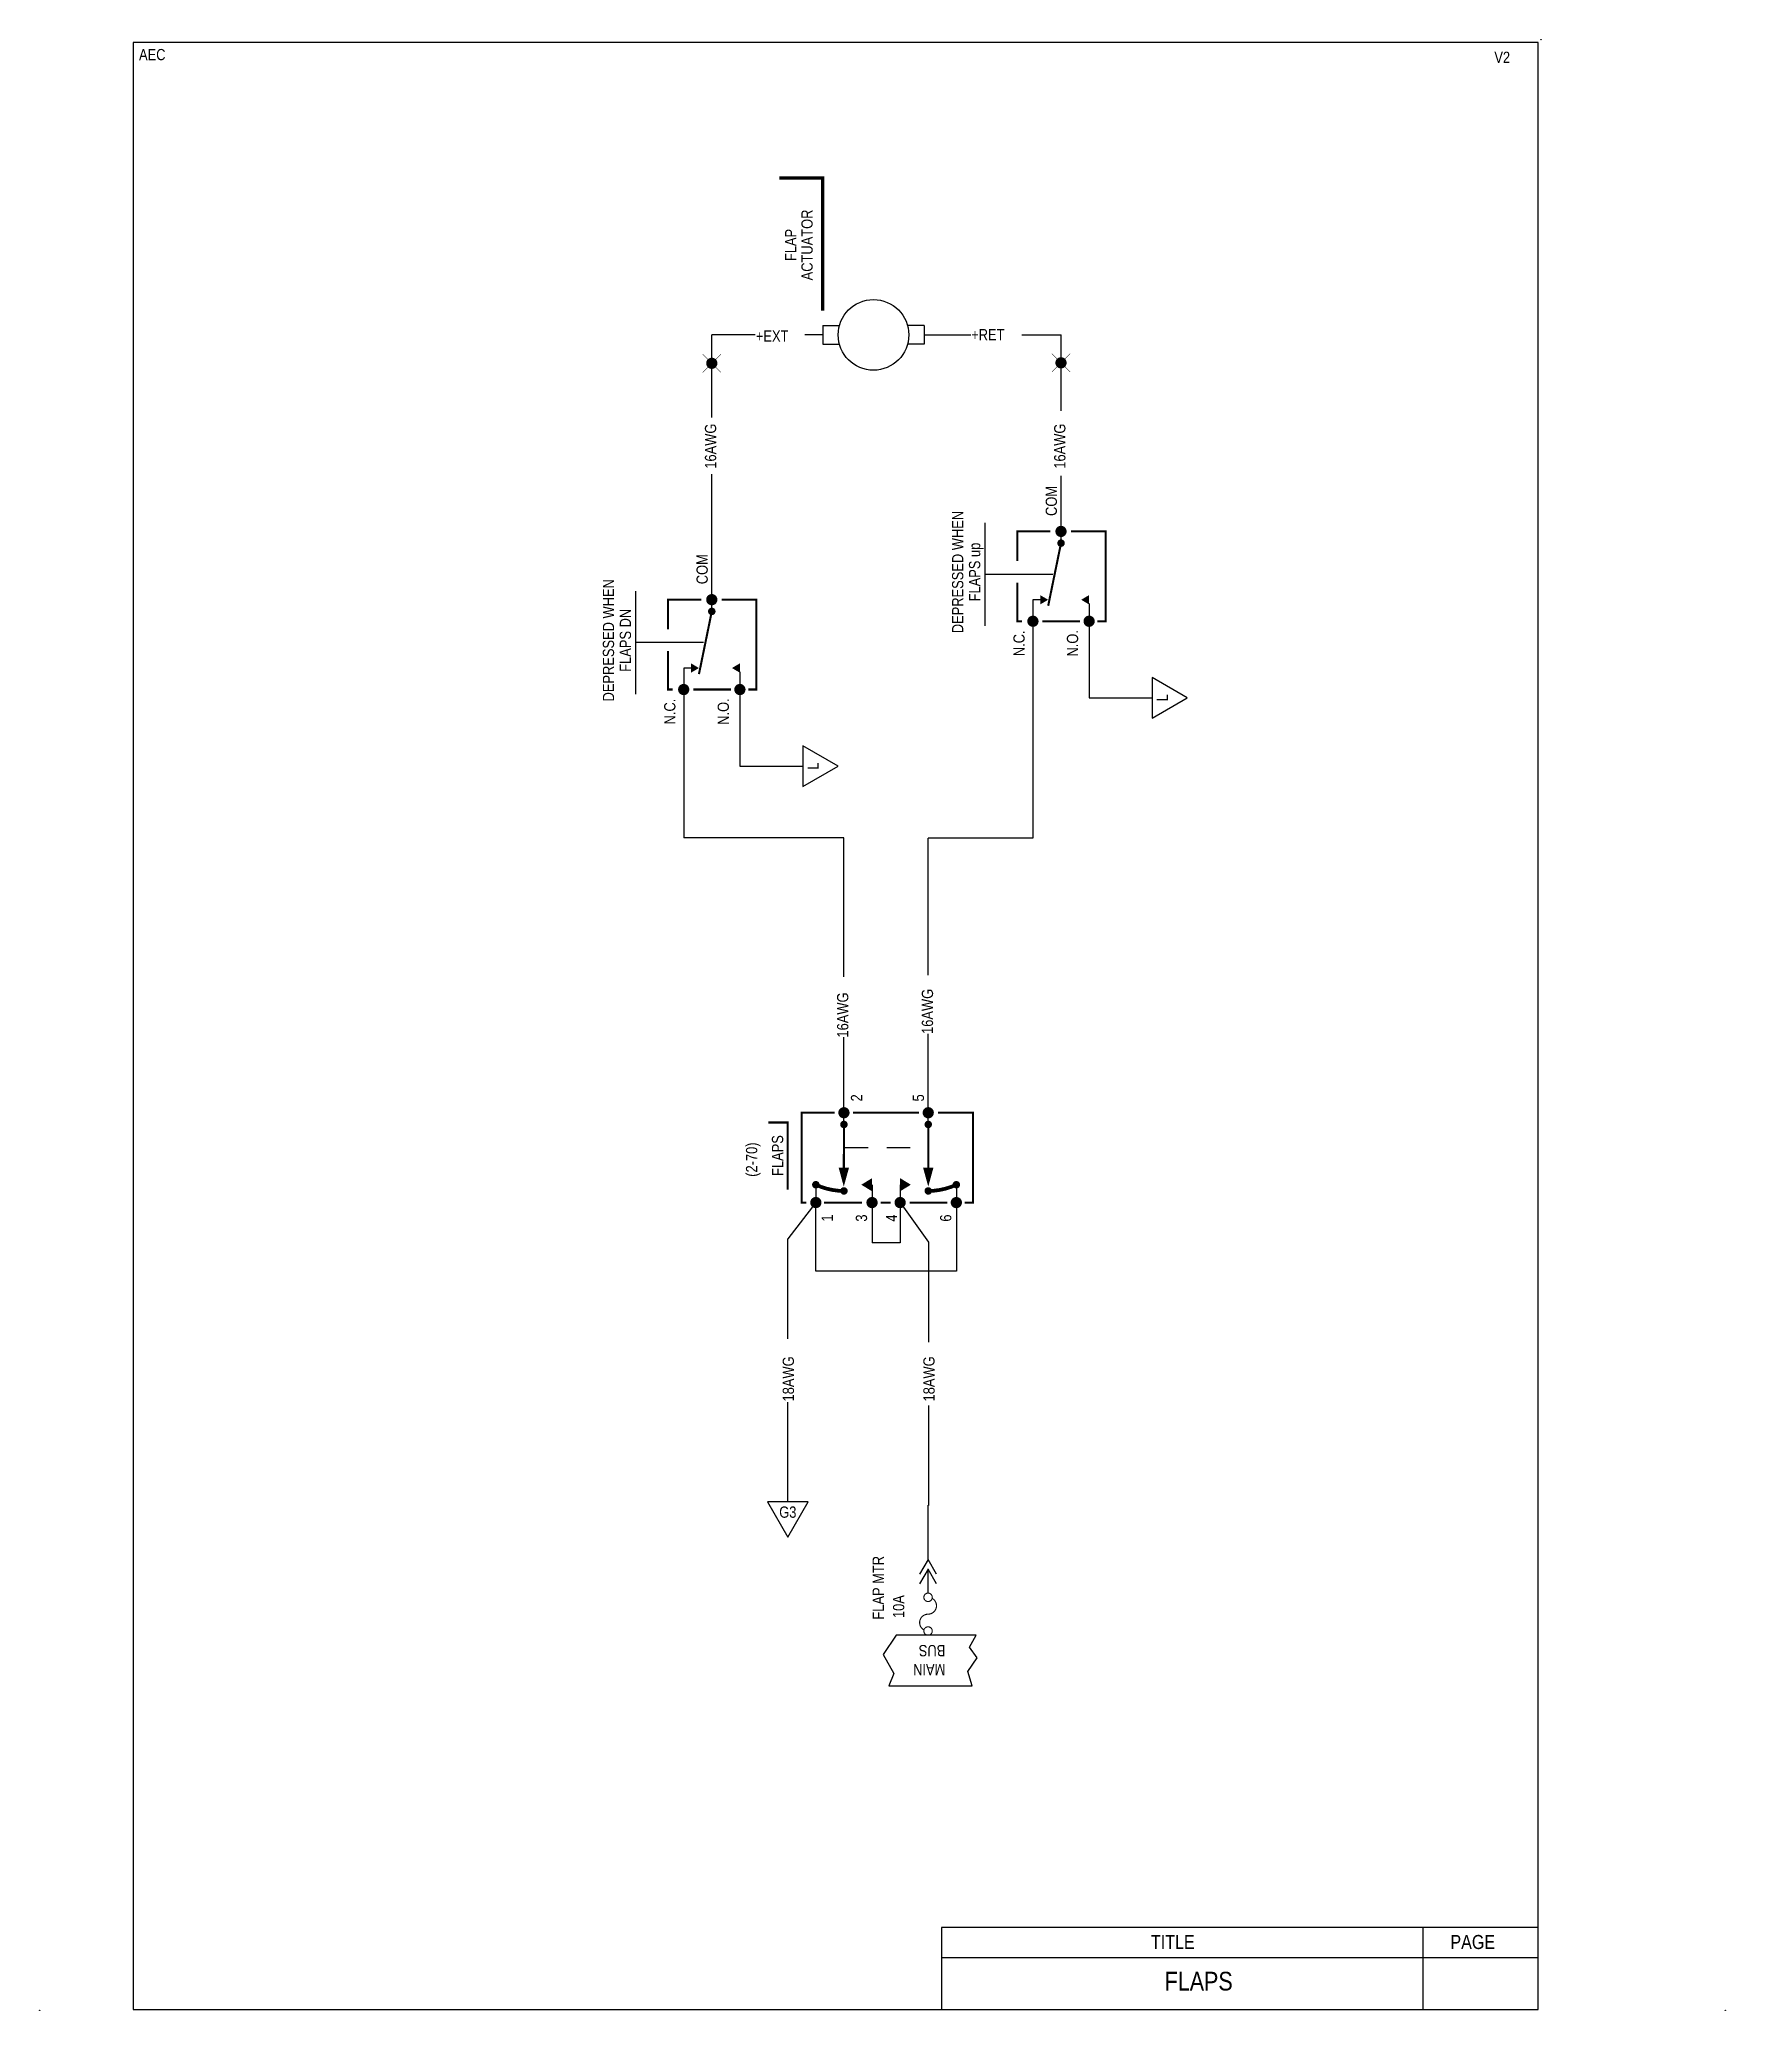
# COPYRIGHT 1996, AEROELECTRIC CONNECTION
# Model space of a CAD drawing. Extents: x -9.8 to 25.2, y 29.5 to 52.
# Drawn here: x -9.77 to -0.77, y 41.46 to 51.98 of the extents above; entities that cross this region are included whole.
import ezdxf
from ezdxf.enums import TextEntityAlignment as Align

# ---------------------------------------------------------------- set-up
doc = ezdxf.new("R2010")
doc.units = 0
doc.header["$LTSCALE"] = 0.5
doc.header["$MEASUREMENT"] = 0
doc.linetypes.add('HIDDEN', pattern=[0.375, 0.25, -0.125])
doc.layers.get('0').update_dxf_attribs({"linetype": 'CONTINUOUS'})
doc.styles.get("Standard").update_dxf_attribs({"font": 'technic_.ttf'})

msp = doc.modelspace()

# ---------------------------------------------------------------- texts
at = {"color": 7}
msp.add_text('AEC', height=0.06, dxfattribs=at).set_placement((-9.23635945969632, 51.87131565189594))
for s, p in [('V2', (-2.000693386023511, 51.85661941745559)), ('+EXT', (-5.943048270708634, 50.3688333634737)), ('+RET', (-4.793598048720054, 50.37625255737582))]:
    msp.add_text(s, height=0.06).set_placement(p)
for s, height, p in [('ACTUATOR', 0.05999999999994, (-5.640091680317109, 50.88521105480078)), ('FLAP', 0.05999999999994, (-5.727238027258434, 50.88521105480078)), ('COM', 0.06, (-4.335853211071819, 49.51885699409662)), ('DEPRESSED WHEN', 0.05999999999994, (-4.835871858059403, 49.13934157453254)), ('FLAPS up', 0.05999999999994, (-4.745516236270459, 49.13934157453254)), ('COM', 0.06, (-6.200247899078331, 49.15452975061665)), ('DEPRESSED WHEN', 0.05999999999994, (-6.700266546065915, 48.77501433105256)), ('FLAPS DN', 0.05999999999994, (-6.609910924276978, 48.77501433105256)), ('N.C.', 0.06, (-4.508399249996086, 48.7588670995566)), ('N.O.', 0.06, (-4.22272399212827, 48.7588670995566)), ('N.C.', 0.06, (-6.372793938002598, 48.39453985607663)), ('N.O.', 0.06, (-6.087118680134783, 48.39453985607663)), ('L', 0.06, (-3.743190065462724, 48.46821003407624)), ('L', 0.06, (-5.607584753469237, 48.10388279059627)), ('2', 0.06, (-5.375599654387462, 46.33244118521893)), ('5', 0.06, (-5.045601221616683, 46.33244118521893)), ('1', 0.06, (-5.532074025634015, 45.69094707616291)), ('3', 0.06, (-5.349710005547348, 45.69094707616291)), ('4', 0.06, (-5.188954861217963, 45.69094707616291)), ('6', 0.06, (-4.899710005547345, 45.69094707616291))]:
    msp.add_text(s, height=height, rotation=90).set_placement(p, align=Align.CENTER)
for p in [(-6.15515387228638, 49.69094814165005), (-4.290759184279868, 49.69094814165005)]:
    msp.add_text('16AWG', height=0.06, rotation=90, dxfattribs=at).set_placement(p)
for s, height, p in [('16AWG', 0.05999961599994003, (-5.449675820779352, 46.65454553026387)), ('16AWG', 0.05999961599994003, (-4.997366203943732, 46.67381912829136)), ('18AWG', 0.05999961599994003, (-5.739917385152641, 44.7120503661303)), ('18AWG', 0.05999961599994003, (-4.989079510936375, 44.7120503661303)), ('FLAP MTR', 0.06, (-5.26002802018373, 43.54750375135477)), ('10A', 0.06, (-5.151067173177627, 43.55589253712924))]:
    msp.add_text(s, height=height, rotation=90).set_placement(p)
for s, p in [('(2-70)', (-5.936041010745616, 46.00291332423186)), ('FLAPS', (-5.797484456511588, 46.02471636120431))]:
    msp.add_text(s, height=0.05999999999994002, rotation=90, dxfattribs=at).set_placement(p, align=Align.CENTER)
for s, height, p in [('G3', 0.06, (-5.772689947947723, 44.09141868522494)), ('TITLE', 0.07499951999992503, (-3.717410076947826, 41.78918346265269)), ('PAGE', 0.07499951999992503, (-2.115900289248583, 41.78918346265269)), ('PAGE', 0.07499951999992503, (-2.115900289248583, 41.78918346265269)), ('PAGE', 0.07499951999992503, (-2.115900289248583, 41.78918346265269)), ('PAGE', 0.07499951999992503, (-2.115900289248583, 41.78918346265269)), ('FLAPS', 0.1, (-3.579073197995347, 41.56776278422755))]:
    msp.add_text(s, height=height).set_placement(p, align=Align.CENTER)

# ---------------------------------------------------------------- blocks, each defined once
blk = doc.blocks.new('SPADETERM')
at = {"color": 7}
for p, q in [((0, 0), (-0.09778629398190475, 0.0564569431535098)), ((-0.09778629398190475, -0.0564569431535098), (0, 0)), ((0.06509466086077254, 0), (-0.03269163312113221, 0.0564569431535098)), ((-0.03269163312113221, -0.0564569431535098), (0.06509466086077254, 0))]:
    blk.add_line(p, q, dxfattribs=at)
blk = doc.blocks.new('MAINBUS')
for s, p in [('BUS', (-0.0790496792124582, 0.1157485406604657)), ('MAIN', (0.0220554109667308, 0.1157485406604657))]:
    blk.add_text(s, height=0.06, rotation=270).set_placement(p)
blk = doc.blocks.new('FUSE')
at = {"const_width": 0.01}
blk.add_lwpolyline([(0.1404259733037172, -0.03625724772812688, -729.2147678623838), (0.1406250000000036, -0.03630921887069505, -0.7745966692415445), (0, 0, 0.7745966692414826), (-0.1406250000000036, 0.03630921887069505, 55.55771820439573), (-0.1380376597728556, 0.03554085559310494, 55.55771820439573)], format="xyb", dxfattribs=at)
blk = doc.blocks.new('SPLICE')
at = {"const_width": 0.002}
for points in [[(0.0485283297775041, 0.0485283297775041), (-0.04852832977750587, -0.04852832977750765)], [(0.04852832977750587, -0.04852832977750676), (-0.04852832977750587, 0.0485283297775041)]]:
    blk.add_lwpolyline(points, dxfattribs=at)
at = {"const_width": 0.03}
blk.add_lwpolyline([(-0.01500000000000057, 0, 1), (0.01500000000000057, 0, 1)], format="xyb", close=True, dxfattribs=at)

# ---------------------------------------------------------------- linework, layer by layer
for p, q in [((-6.178550750154159, 49.96444178422819), (-6.178550750154159, 50.40523451677991)), ((-5.58541300771244, 50.45523451677992), (-5.58541300771244, 50.35523451677991)), ((-5.58541300771244, 50.45523451677992), (-5.497162912165273, 50.45523451677992)), ((-5.045370708210115, 50.45523451677992), (-5.133620803757282, 50.45523451677992)), ((-5.045370708210115, 50.45523451677992), (-5.045370708210115, 50.35523451677991)), ((-4.314156062147646, 49.99953383481482), (-4.314156062147646, 50.40523451677991)), ((-5.58541300771244, 50.35523451677991), (-5.497162912165273, 50.35523451677991)), ((-5.045370708210115, 50.35523451677991), (-5.133620803757282, 50.35523451677991)), ((-6.178550750154159, 49.41606188134973), (-6.178550750154159, 49.66185307329068)), ((-4.314156062147646, 49.35614470689289), (-4.314156062147646, 49.65351831596289)), ((-4.719404357117917, 48.85254625772176), (-4.719404357117917, 49.40160825273155)), ((-4.314156062147646, 49.29360448064197), (-4.314156062147646, 49.37114470689289)), ((-6.583799045124429, 48.48821901424178), (-6.583799045124429, 49.03728100925157)), ((-4.358625334035125, 49.12707725522665), (-4.719404357117917, 49.12707725522665)), ((-6.178550750154159, 48.92927723716199), (-6.178550750154159, 49.00681746341292)), ((-4.464117086595387, 48.99131696823552), (-4.464117086595387, 48.87657331575807)), ((-4.425206187316704, 48.99131696823552), (-4.464117086595387, 48.99131696823552)), ((-4.16411708659539, 48.97184485922399), (-4.16411708659539, 48.87657331575807)), ((-6.223020022041638, 48.76275001174668), (-6.583799045124429, 48.76275001174668)), ((-6.289600875323217, 48.62698972475555), (-6.3285117746019, 48.62698972475555)), ((-6.3285117746019, 48.62698972475555), (-6.3285117746019, 48.5122460722781)), ((-6.028511774601903, 48.60751761574402), (-6.028511774601903, 48.5122460722781)), ((-5.023044247348899, 46.98780211319342), (-5.023044247348899, 47.71939736035466)), ((-5.023044247348892, 46.25320547743104), (-5.023044247348892, 46.67509875684931)), ((-5.473044247348895, 46.19066525118011), (-5.473044247348895, 46.26820547743104)), ((-5.023044247348899, 46.19066525118011), (-5.023044247348899, 46.26820547743104)), ((-5.623005271796636, 45.86890562976213), (-5.623005271796636, 45.77363408629621)), ((-5.323005271796639, 45.86890562976213), (-5.323005271796639, 45.77363408629621)), ((-5.17300527179664, 45.86890562976213), (-5.17300527179664, 45.77363408629621)), ((-4.873005271796636, 45.86890562976213), (-4.873005271796636, 45.77363408629621)), ((-5.023952761028148, 43.69110549989936), (-5.023952761028148, 43.81785812787545))]:
    msp.add_line(p, q)
at = {"color": 7}
for p, q in [((-5.947272880113374, 50.40523451677991), (-6.178550750154159, 50.40523451677991)), ((-5.58541300771244, 50.40523451677991), (-5.68147839873464, 50.40523451677991)), ((-5.045370708210115, 50.40523451677991), (-4.795304289933839, 50.40523451677991)), ((-4.522639971396934, 50.40523451677991), (-4.314156062147646, 50.40523451677991)), ((-6.178550750154159, 48.99181746341291), (-6.178550750154159, 49.66185307329068)), ((-4.464117086595387, 48.87657331575807), (-4.464117086595387, 47.71939736035466)), ((-4.16411708659539, 48.87657331575807), (-4.16411708659539, 48.46789471022733)), ((-6.3285117746019, 48.5122460722781), (-6.3285117746019, 47.71981696118768)), ((-6.028511774601903, 48.5122460722781), (-6.028511774601903, 48.10356746674736)), ((-4.16411708659539, 48.46789471022733), (-3.827304677821459, 48.46789471022733)), ((-6.028511774601903, 48.10356746674736), (-5.691699365827972, 48.10356746674736)), ((-5.473044247348895, 47.71981696118768), (-6.3285117746019, 47.71981696118768)), ((-5.473044247348895, 46.97878182979331), (-5.473044247348895, 47.71981696118768)), ((-4.464117086595387, 47.71939736035466), (-5.023044247348899, 47.71939736035466)), ((-5.473044247348895, 46.25320547743104), (-5.473044247348895, 46.65705819004909)), ((-5.623005271796636, 45.77363408629621), (-5.773005271796634, 45.5795194760358)), ((-5.323005271796639, 45.77363408629621), (-5.323005271796639, 45.55816806496373)), ((-5.172271615199733, 45.77363408629621), (-5.022271615199728, 45.56197270719344)), ((-4.873005271796636, 45.77363408629621), (-4.873005271796643, 45.40816806496373)), ((-5.623005271796636, 45.40816806496373), (-5.623005271796636, 45.75250583708652)), ((-5.17300527179664, 45.75756832463488), (-5.173005271796647, 45.55816806496373)), ((-5.773005271796634, 45.04720127422831), (-5.773005271796634, 45.5795194760358)), ((-5.022271615199728, 45.56197270719344), (-5.022271615199742, 45.0284844392575)), ((-5.173005271796647, 45.55816806496373), (-5.323005271796639, 45.55816806496373)), ((-4.873005271796643, 45.40816806496373), (-5.623005271796636, 45.40816806496373)), ((-5.773005271796634, 44.17553329758368), (-5.773005271796634, 44.70785149939117)), ((-5.022271615199728, 44.69030473054881), (-5.022271615199742, 44.15681646261287)), ((-5.023952761028148, 43.86846504500912), (-5.023952761028148, 44.15800494301134)), ((-4.952092764654765, 41.90480852990959), (-4.952092764654779, 41.4666735125957)), ((-1.767203581828923, 41.90480852990958), (-4.952092764654765, 41.90480852990959)), ((-2.382072234247957, 41.90480852990959), (-2.382072234247957, 41.4666735125957)), ((-2.382072234247957, 41.90480852990958), (-2.382072234247957, 41.4666735125957)), ((-1.767203581828923, 41.74243336573114), (-4.952092764654772, 41.74243336573114)), ((-1.767203581828923, 41.74243336573115), (-4.191887221724159, 41.74243336573115))]:
    msp.add_line(p, q, dxfattribs=at)
at = {"color": 7, "linetype": 'HIDDEN'}
msp.add_line((-5.469583875067222, 46.06796063561685), (-5.019583875067227, 46.06796063561685), dxfattribs=at)
at = {"color": 3}
msp.add_lwpolyline([(-1.767203581828937, 41.4666735125957), (-1.76720358182893, 51.9666735125957), (-9.267203581828937, 51.9666735125957), (-9.267203581828937, 41.4666735125957)], close=True, dxfattribs=at)
for points in [[(-5.586771206090525, 50.53525907584336, 0.017999999999982, 0.017999999999982, 0), (-5.586771206090525, 51.24213090145698, 0.017999999999982, 0.017999999999982, 0), (-5.818600570672729, 51.24213090145698, 0, 0, 0), (-5.818600570672729, 50.53525907584336, 0, 0, 0), (-5.586771206090525, 50.53525907584336, 0.017999999999982, 0.017999999999982, 0)], [(-4.425206187316704, 48.99131696823552, 0.05, 0, 0), (-4.38289007438798, 48.99131696823552, 0, 0, 0)], [(-4.164123944660929, 48.99131696823552, 0.05, 0, 0), (-4.206440057589653, 48.99131696823552, 0, 0, 0)], [(-6.289600875323217, 48.62698972475555, 0.05, 0, 0), (-6.247284762394493, 48.62698972475555, 0, 0, 0)], [(-6.028518632667442, 48.62698972475555, 0.05, 0, 0), (-6.070834745596166, 48.62698972475555, 0, 0, 0)], [(-5.522206478486986, 46.25320547743104, 0.0110390673, 0.0110390673, 0), (-5.698840260352156, 46.25320547743104, 0.0110390673, 0.0110390673, 0), (-5.698840260352156, 45.77363408629621, 0.0110390673, 0.0110390673, 0), (-5.674187158916823, 45.77363408629621, 0.0110390673, 0.0110390673, 0)], [(-5.473044247348895, 46.19066525118011, 0.0110390673, 0.0110390673, 0), (-5.473732474143532, 45.92668338418335, 0.0110390673, 0.0110390673, 0)], [(-5.072969467216431, 46.25320547743104, 0.0110390673, 0.0110390673, 0), (-5.423866038208857, 46.25320547743104, 0.0110390673, 0.0110390673, 0)], [(-5.023044247348899, 46.19066525118011, 0.0110390673, 0.0110390673, 0), (-5.022928459432805, 45.92668251244066, 0.0110390673, 0.0110390673, 0)], [(-4.970159006925655, 46.25320547743104, 0.0110390673, 0.0110390673, 0), (-4.784585185035205, 46.25320547743104, 0.0110390673, 0.0110390673, 0), (-4.784585185035205, 45.77363408629621, 0.0110390673, 0.0110390673, 0), (-4.828465894494208, 45.77363408629621, 0.0110390673, 0.0110390673, 0)], [(-5.473909212063745, 45.85889235002026, 0, 0.05519533649999999, 0), (-5.473645900413864, 45.95989030807566, 0.05519533649999999, 0.05519533649999999, 0)], [(-5.022898724880719, 45.85889125441243, 0, 0.05519533649999999, 0), (-5.022943024677623, 45.95988954599162, 0.05519533649999999, 0.05519533649999999, 0)], [(-5.473044247348895, 45.83567572622415, 0.02, 0.02, -0.1094674618432523), (-5.623005271796622, 45.86890562976212, 0.02, 0.02, -0.1094674618432523)], [(-4.873019191375853, 45.86893548039609, 0.02, 0.02, -0.1094674618432523), (-5.022973599655842, 45.83567573325408, 0.02, 0.02, -0.1094674618432523)], [(-5.580316738651334, 45.77363408629621, 0.0110390673, 0.0110390673, 0), (-5.376930828076112, 45.77363408629621, 0.0110390673, 0.0110390673, 0)], [(-5.27635537779166, 45.77363408629621, 0.0110390673, 0.0110390673, 0), (-5.222715137639952, 45.77363408629621, 0.0110390673, 0.0110390673, 0)], [(-5.122139687355499, 45.77363408629621, 0.0110390673, 0.0110390673, 0), (-4.920988786786587, 45.77363408629621, 0.0110390673, 0.0110390673, 0)]]:
    msp.add_lwpolyline(points, format="xyseb")
at = {"const_width": 0.0110390673}
for points in [[(-4.370655993848011, 49.35614470689289), (-4.547289775713175, 49.35614470689289), (-4.547289775713175, 49.19871271213223)], [(-4.261270821724402, 49.35614470689289), (-4.075696999833951, 49.35614470689289), (-4.075696999833951, 48.87657331575807), (-4.119577709292962, 48.87657331575807)], [(-4.314156062147646, 49.29360448064196), (-4.382655935600248, 48.95903931114476)], [(-4.547289775713175, 49.08219960796166), (-4.547289775713175, 48.87657331575807), (-4.522636674277855, 48.87657331575807)], [(-6.235050681854524, 48.99181746341291), (-6.411684463719688, 48.99181746341291), (-6.411684463719688, 48.83438546865225)], [(-6.178550750154159, 48.92927723716198), (-6.247050623606761, 48.59471206766478)], [(-6.125665509730915, 48.99181746341291), (-5.940091687840464, 48.99181746341291), (-5.940091687840464, 48.5122460722781), (-5.983972397299475, 48.5122460722781)], [(-4.413251502154246, 48.87657331575807), (-4.212100601585341, 48.87657331575807)], [(-6.411684463719688, 48.71787236448169), (-6.411684463719688, 48.5122460722781), (-6.387031362284368, 48.5122460722781)], [(-6.277646190160759, 48.5122460722781), (-6.076495289591854, 48.5122460722781)]]:
    msp.add_lwpolyline(points, dxfattribs=at)
for points, const_width in [([(-4.314156062147646, 49.37114470689289, -1), (-4.314156062147646, 49.34114470689289, -1)], 0.03), ([(-4.308385982531455, 49.30177186585529, -1), (-4.319926141763837, 49.28543709542865, -1)], 0.02), ([(-6.178550750154159, 49.00681746341292, -1), (-6.178550750154159, 48.97681746341291, -1)], 0.03), ([(-6.172780670537968, 48.93744462237532, -1), (-6.18432082977035, 48.92110985194867, -1)], 0.02), ([(-4.464117086595387, 48.89157331575807, -1), (-4.464117086595387, 48.86157331575807, -1)], 0.03), ([(-4.16411708659539, 48.89157331575807, -1), (-4.16411708659539, 48.86157331575807, -1)], 0.03), ([(-6.3285117746019, 48.5272460722781, -1), (-6.3285117746019, 48.4972460722781, -1)], 0.03), ([(-6.028511774601903, 48.5272460722781, -1), (-6.028511774601903, 48.4972460722781, -1)], 0.03)]:
    msp.add_lwpolyline(points, format="xyb", close=True, dxfattribs=dict(const_width=const_width))
for points in [[(-3.827304677821459, 48.35975406875357), (-3.639999592425823, 48.46789471022733), (-3.827304677821459, 48.57603535170109)], [(-5.691699365827972, 47.9954268252736), (-5.504394280432336, 48.10356746674736), (-5.691699365827972, 48.21170810822111)], [(-5.881145913270394, 44.17553329758368), (-5.773005271796634, 43.98822821218804), (-5.664864630322882, 44.17553329758368)]]:
    msp.add_lwpolyline(points, close=True)
for points in [[(-5.877441423617846, 46.20082594879599, 0, 0, 0), (-5.877441423617846, 45.84275280481475, 0, 0, 0), (-5.773638906481054, 45.84275280481475, 0.01125, 0.01125, 0), (-5.773638906481054, 46.20082594879599, 0.01125, 0.01125, 0)], [(-5.473044247348895, 46.26820547743104, 0.03, 0.03, -1), (-5.473044247348895, 46.23820547743104, 0.03, 0.03, -1)], [(-5.473044247348895, 46.20066525118011, 0.02, 0.02, -1), (-5.473044247348895, 46.18066525118012, 0.02, 0.02, -1)], [(-5.023044247348899, 46.26820547743104, 0.03, 0.03, -1), (-5.023044247348899, 46.23820547743104, 0.03, 0.03, -1)], [(-5.023044247348899, 46.20066525118011, 0.02, 0.02, -1), (-5.023044247348899, 46.18066525118012, 0.02, 0.02, -1)], [(-5.623005271796636, 45.87890562976214, 0.02, 0.02, -1), (-5.623005271796636, 45.85890562976213, 0.02, 0.02, -1)], [(-4.873005271796636, 45.87890562976214, 0.02, 0.02, -1), (-4.873005271796636, 45.85890562976213, 0.02, 0.02, -1)], [(-5.623005271796636, 45.78863408629621, 0.03, 0.03, -1), (-5.623005271796636, 45.75863408629621, 0.03, 0.03, -1)], [(-5.473044247348895, 45.84567572622416, 0.02, 0.02, -1), (-5.473044247348895, 45.82567572622415, 0.02, 0.02, -1)], [(-5.323005271796639, 45.78863408629621, 0.03, 0.03, -1), (-5.323005271796639, 45.75863408629621, 0.03, 0.03, -1)], [(-5.17300527179664, 45.78863408629621, 0.03, 0.03, -1), (-5.17300527179664, 45.75863408629621, 0.03, 0.03, -1)], [(-5.022973599655842, 45.84567573325408, 0.02, 0.02, -1), (-5.022973599655842, 45.82567573325407, 0.02, 0.02, -1)], [(-4.873005271796636, 45.78863408629621, 0.03, 0.03, -1), (-4.873005271796636, 45.75863408629621, 0.03, 0.03, -1)]]:
    msp.add_lwpolyline(points, format="xyseb", close=True)
at = {"color": 7}
for points in [[(-5.323005271796639, 45.86890562976213, 0.07, 0, 0), (-5.380290372950938, 45.86890562976213, 0, 0, 0)], [(-5.173079709034816, 45.86890562976213, 0.07, 0, 0), (-5.115794607880517, 45.86890562976213, 0, 0, 0)]]:
    msp.add_lwpolyline(points, format="xyseb", dxfattribs=at)
at = {"color": 1}
msp.add_lwpolyline([(-4.811853541030523, 43.26973588765438), (-4.76095987082369, 43.34389251527985), (-4.803371341947461, 43.40109902145253), (-4.767713587204618, 43.46413186869586), (-5.194932512149862, 43.46413186869586), (-5.263365611130268, 43.36084253424564), (-5.206110133041634, 43.25914201050288), (-5.234205985861507, 43.19413359669613), (-4.788824497605127, 43.19413359669613)], close=True, dxfattribs=at)
at = {"color": 7}
for centre in [(-1.751368409271106, 51.98137191312614), (-1.751368409271106, 51.98137191312614), (-9.767203581828936, 41.4616735125957), (-9.767203581828936, 41.4616735125957), (-0.7672035818289356, 41.4616735125957), (-0.7672035818289356, 41.4616735125957)]:
    msp.add_circle(centre, 0.001, dxfattribs=at)
msp.add_circle((-5.315391857961278, 50.40523451677992), 0.1885224552843354)

# ---------------------------------------------------------------- block references
for name, p, rotation in [('SPLICE', (-6.178550750154155, 50.25354972983232), 90), ('MAINBUS', (-5.047650536587267, 43.33297436338891), 270)]:
    msp.add_blockref(name, p, dxfattribs=dict(rotation=rotation))
at = {"color": 7, "rotation": 90}
msp.add_blockref('SPLICE', (-4.314156062147643, 50.25616201129667), dxfattribs=at)
for name, p, xscale, yscale, zscale in [('SPADETERM', (-5.023952761028146, 43.81638931632049), 0.8, 0.8, 0.8), ('FUSE', (-5.023952761028146, 43.57663186869586), 0.6000000000000001, 0.6000000000000001, 0.6000000000000001)]:
    msp.add_blockref(name, p, dxfattribs=dict(at, xscale=xscale, yscale=yscale, zscale=zscale))

msp.set_redraw_order([(e.dxf.handle, doc.entitydb.next_handle()) for e in msp.query("TEXT MTEXT ATTDEF DIMENSION ARC_DIMENSION")])  # texts and dimensions are drawn at this point

doc.saveas('drawing.dxf')
